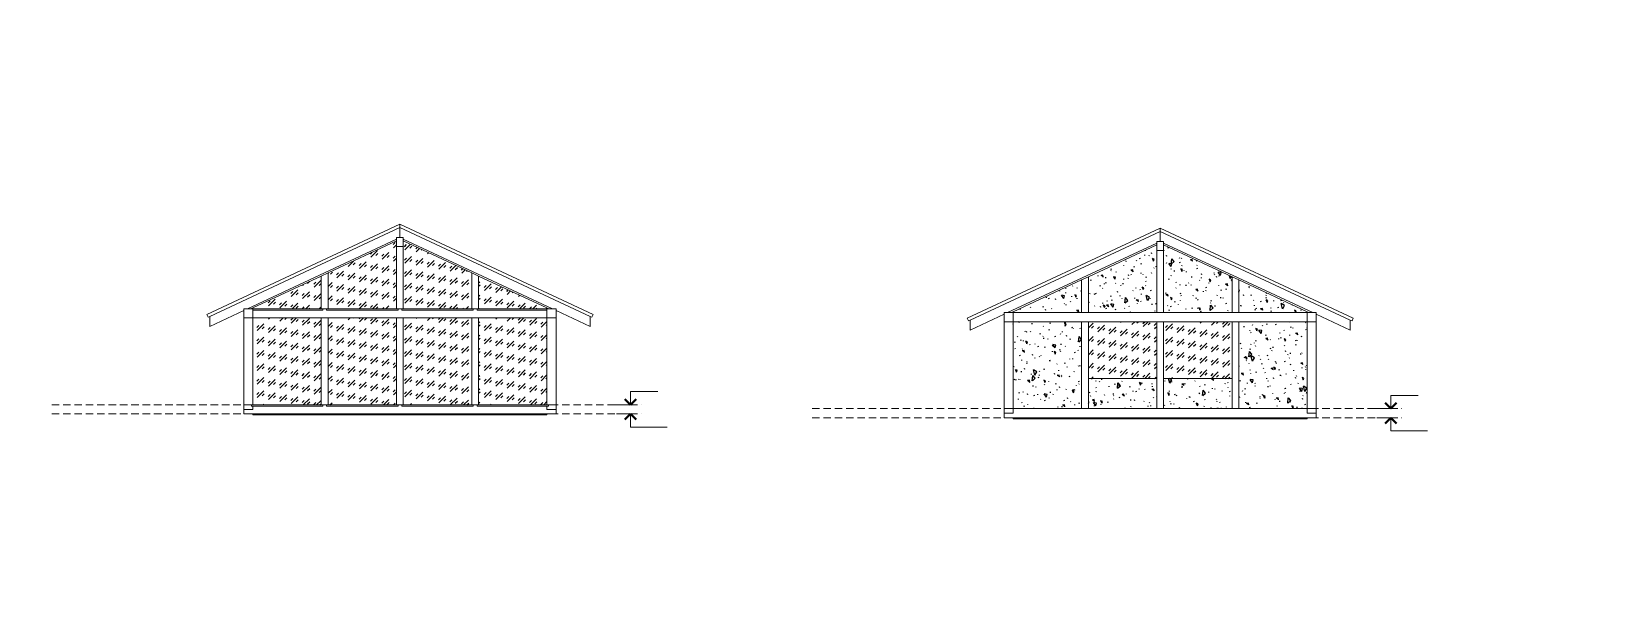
# Model space of a CAD drawing. Header units: millimetres. Extents: x 0 to 4620, y 0 to 297.
# Drawn here: x 2940 to 3780, y 0 to 297 of the extents above; entities that cross this region are included whole.
import ezdxf

# ---------------------------------------------------------------- set-up
doc = ezdxf.new("R2010")
doc.units = ezdxf.units.MM
for name, pattern in [('K5LT32768', [0]), ('K5LT_BASIC', [0]), ('K5LT_DASHED', [6, 4, -2]), ('K5LT_THIN', [0])]:
    doc.linetypes.add(name, pattern=pattern)
doc.layers.add('Системный слой', color=7, linetype='Continuous')
doc.styles.add('KTEXTSTYLE', font='GOST_AU.SHX', dxfattribs={"width": 0.96, "height": 5})
pattern_1 = [(45, (0, 0), (4e-16, 7.071068), [5, -3.5]), (45, (2.6517, 0.884), (4e-16, 7.071068), [1.5, -7]), (45, (-0.177, 1.591), (4e-16, 7.071068), [1.5, -7])]

# ---------------------------------------------------------------- blocks, each defined once
blk = doc.blocks.new('U61')
at = {"layer": 'Системный слой', "color": 5, "linetype": 'K5LT_BASIC', "lineweight": 40}
for p, q in [((3253.81, 102.67), (3256.81, 99.67)), ((3256.81, 99.67), (3259.81, 102.67))]:
    blk.add_line(p, q, dxfattribs=at)
at = {"layer": 'Системный слой', "color": 7, "linetype": 'K5LT_THIN', "lineweight": 18}
for p, q in [((3256.81, 99.67), (3256.81, 106.67)), ((3256.81, 106.67), (3271.34, 106.67)), ((3247.37, 99.67), (3258.81, 99.67))]:
    blk.add_line(p, q, dxfattribs=at)
blk = doc.blocks.new('U62')
at = {"layer": 'Системный слой', "color": 7, "linetype": 'K5LT_THIN', "lineweight": 18}
for p, q in [((3249.49, 94.87), (3258.81, 94.87)), ((3256.81, 94.87), (3256.81, 87.87)), ((3256.81, 87.87), (3276.19, 87.87))]:
    blk.add_line(p, q, dxfattribs=at)
at = {"layer": 'Системный слой', "color": 5, "linetype": 'K5LT_BASIC', "lineweight": 40}
for p, q in [((3256.81, 94.87), (3253.81, 91.87)), ((3259.81, 91.87), (3256.81, 94.87))]:
    blk.add_line(p, q, dxfattribs=at)
blk = doc.blocks.new('U60')
at = {"layer": 'Системный слой', "color": 7, "linetype": 'K5LT_DASHED', "lineweight": 18}
for p, q in [((2950.58, 99.67), (3262.62, 99.67)), ((2950.58, 94.87), (3262.62, 94.87))]:
    blk.add_line(p, q, dxfattribs=at)
at = {"layer": 'Системный слой'}
for name in ['U61', 'U62']:
    blk.add_blockref(name, (0, 0), dxfattribs=at)
blk = doc.blocks.new('U64')
at = {"layer": 'Системный слой', "color": 7, "linetype": 'K5LT_THIN', "lineweight": 18}
for p, q in [((3659.09, 97.64), (3659.09, 104.64)), ((3659.09, 104.64), (3673.62, 104.64)), ((3649.65, 97.64), (3661.09, 97.64))]:
    blk.add_line(p, q, dxfattribs=at)
at = {"layer": 'Системный слой', "color": 5, "linetype": 'K5LT_BASIC', "lineweight": 40}
for p, q in [((3656.09, 100.64), (3659.09, 97.64)), ((3659.09, 97.64), (3662.09, 100.64))]:
    blk.add_line(p, q, dxfattribs=at)
blk = doc.blocks.new('U65')
at = {"layer": 'Системный слой', "color": 7, "linetype": 'K5LT_THIN', "lineweight": 18}
for p, q in [((3651.77, 92.84), (3661.09, 92.84)), ((3659.09, 92.84), (3659.09, 85.84)), ((3659.09, 85.84), (3678.47, 85.84))]:
    blk.add_line(p, q, dxfattribs=at)
at = {"layer": 'Системный слой', "color": 5, "linetype": 'K5LT_BASIC', "lineweight": 40}
for p, q in [((3659.09, 92.84), (3656.09, 89.84)), ((3662.09, 89.84), (3659.09, 92.84))]:
    blk.add_line(p, q, dxfattribs=at)
blk = doc.blocks.new('U63')
at = {"layer": 'Системный слой', "color": 7, "linetype": 'K5LT_DASHED', "lineweight": 18}
for p, q in [((3352.86, 97.64), (3664.9, 97.64)), ((3352.86, 92.84), (3664.9, 92.84))]:
    blk.add_line(p, q, dxfattribs=at)
at = {"layer": 'Системный слой'}
for name in ['U64', 'U65']:
    blk.add_blockref(name, (0, 0), dxfattribs=at)

msp = doc.modelspace()

# ---------------------------------------------------------------- hatches: boundary and pattern name
at = {"layer": 'Системный слой'}
h = msp.add_hatch(dxfattribs=at)
h.set_pattern_fill('', angle=45, style=0, pattern_type=0)
h.set_pattern_definition(pattern_1)
h.paths.add_polyline_path([(3093.21465, 99.67068), (3093.21465, 145.6507), (3057.01465, 145.6507), (3057.01465, 99.67068)])
h.paths.add_polyline_path([(3093.21465, 150.4507), (3093.21465, 167.80392), (3057.01465, 150.92357), (3057.01465, 150.4507)])
h.paths.add_polyline_path([(3133.01465, 186.36296), (3096.81465, 169.48262), (3096.81465, 150.4507), (3133.01465, 150.4507), (3133.01465, 183.32836)])
h.paths.add_polyline_path([(3172.81465, 169.48262), (3136.61465, 186.36296), (3136.61465, 183.32836), (3136.61465, 150.4507), (3172.81465, 150.4507)])
h.paths.add_polyline_path([(3212.61465, 150.92357), (3176.41465, 167.80391), (3176.41465, 150.4507), (3212.61465, 150.4507)])
h.paths.add_polyline_path([(3176.41465, 145.6507), (3176.41465, 99.67068), (3212.61465, 99.67068), (3212.61465, 145.6507)])
h.paths.add_polyline_path([(3136.61465, 145.6507), (3136.61465, 99.67068), (3172.81465, 99.67068), (3172.81465, 145.6507)])
h.paths.add_polyline_path([(3096.81465, 145.6507), (3096.81465, 99.67068), (3133.01465, 99.67068), (3133.01465, 145.6507)])
h = msp.add_hatch(dxfattribs=at)
h.set_pattern_fill('', angle=40, style=0, pattern_type=0)
h.set_pattern_definition([(40, (7.66, 6.428), (-20.5692, 24.51342), [2, -30]), (130, (9.193, 7.713), (-24.51342, -20.5692), [2, -30]), (85, (7.66, 6.428), (-20.56883, 24.51297), [2.828, -42.426]), (60, (9.193, 7.713), (-27.7128, 16), [2, -30]), (150, (10.192, 9.445), (-16, -27.7128), [2, -30]), (105, (9.193, 7.713), (-27.7123, 15.9997), [2.828, -42.426]), (80, (16.853, 14.141), (-26.0974, 4.60168), [1.5, -25]), (170, (17.114, 15.618), (-4.60168, -26.0974), [1.5, -25]), (125, (16.853, 14.141), (-26.09695, 4.6016), [2.121, -35.355]), (100, (-18.796, -15.771), (-15.756924, -2.77837), [1, -15]), (190, (-18.97, -14.787), (2.77837, -15.756924), [1, -15]), (145, (-18.796, -15.771), (-15.75733, -2.778442), [1.414, -21.213]), (70, (1.233, 14.088), (-15.03508, 5.47232), [1, -15]), (160, (1.575, 15.028), (-5.47232, -15.03508), [1, -15]), (115, (1.233, 14.088), (-15.03547, 5.472463), [1.414, -21.213]), (85, (0, 0), (-9.351857, 7.84492), [0.3, -10]), (65, (0, 0), (-2.4184476, 6.64463), [0.3, -10]), (105, (0, 0), (-6.1930747, 7.6580563), [0.5, -12]), (110, (0, 0), (-7.945929, 1.36463), [0.5, -7])])
h.paths.add_polyline_path([(3459.29465, 143.62089), (3459.29465, 97.64087), (3495.49465, 97.64087), (3495.49465, 143.62089)])
h.paths.add_polyline_path([(3495.49465, 165.77411), (3459.29465, 148.89377), (3459.29465, 148.42089), (3495.49465, 148.42089)])
h.paths.add_polyline_path([(3535.29465, 148.42089), (3535.29465, 181.29855), (3535.29465, 184.33315), (3499.09465, 167.45281), (3499.09465, 148.42089)])
h.paths.add_polyline_path([(3538.89465, 181.29855), (3538.89465, 148.42089), (3575.09465, 148.42089), (3575.09465, 167.45281), (3538.89465, 184.33315)])
h.paths.add_polyline_path([(3578.69465, 148.42089), (3614.89465, 148.42089), (3614.89465, 148.89377), (3578.69465, 165.77411)])
h.paths.add_polyline_path([(3578.69465, 143.62089), (3578.69465, 97.64087), (3614.89465, 97.64087), (3614.89465, 143.62089)])
h.paths.add_polyline_path([(3538.89465, 97.64087), (3575.09465, 97.64087), (3575.09465, 113.62089), (3538.89465, 113.62089)])
h.paths.add_polyline_path([(3499.09465, 97.64087), (3535.29465, 97.64087), (3535.29465, 113.62089), (3499.09465, 113.62089)])
h = msp.add_hatch(dxfattribs=at)
h.set_pattern_fill('', angle=45, style=0, pattern_type=0)
h.set_pattern_definition(pattern_1)
h.paths.add_polyline_path([(3535.29465, 143.62089), (3499.09465, 143.62089), (3499.09465, 113.62089), (3535.29465, 113.62089)])
h.paths.add_polyline_path([(3575.09465, 143.62089), (3538.89465, 143.62089), (3538.89465, 113.62089), (3575.09465, 113.62089)])

# ---------------------------------------------------------------- linework, layer by layer
at = {"layer": 'Системный слой', "color": 7, "linetype": 'K5LT32768', "lineweight": 18}
for p, q in [((3032.63215, 147.49816), (3134.81465, 195.14664)), ((3134.81465, 193.38124), (3034.21465, 146.47067)), ((3134.81465, 193.38124), (3134.81465, 195.14664)), ((3236.99715, 147.49816), (3134.81465, 195.14664)), ((3134.81465, 193.38124), (3134.81465, 188.12836)), ((3235.41465, 146.47067), (3134.81465, 193.38124)), ((3054.10761, 150.4507), (3133.01465, 187.24566)), ((3133.01465, 186.36296), (3096.81465, 169.48262)), ((3133.01465, 188.12836), (3133.01465, 187.24566)), ((3134.81465, 188.12836), (3133.01465, 188.12836)), ((3133.01465, 186.36296), (3133.01465, 187.24566)), ((3133.01465, 183.32836), (3133.01465, 186.36296)), ((3136.61465, 188.12836), (3134.81465, 188.12836)), ((3136.61465, 187.24566), (3136.61465, 188.12836)), ((3215.52169, 150.4507), (3136.61465, 187.24566)), ((3136.61465, 187.24566), (3136.61465, 186.36296)), ((3172.81465, 169.48262), (3136.61465, 186.36296)), ((3136.61465, 183.32836), (3136.61465, 186.36296)), ((3434.91215, 145.46835), (3537.09465, 193.11683)), ((3537.09465, 191.35143), (3436.49465, 144.44086)), ((3456.38761, 148.42089), (3535.29465, 185.21585)), ((3537.09465, 186.09855), (3535.29465, 186.09855)), ((3535.29465, 186.09855), (3535.29465, 185.21585)), ((3535.29465, 184.33315), (3535.29465, 185.21585)), ((3639.27715, 145.46835), (3537.09465, 193.11683)), ((3537.09465, 191.35143), (3537.09465, 193.11683)), ((3537.09465, 186.09855), (3537.09465, 191.35143)), ((3637.69465, 144.44086), (3537.09465, 191.35143)), ((3538.89465, 186.09855), (3537.09465, 186.09855)), ((3538.89465, 185.21585), (3538.89465, 186.09855)), ((3617.80169, 148.42089), (3538.89465, 185.21585)), ((3538.89465, 185.21585), (3538.89465, 184.33315)), ((3136.61465, 183.32836), (3133.01465, 183.32836)), ((3133.01465, 183.32836), (3133.01465, 150.4507)), ((3136.61465, 150.4507), (3136.61465, 183.32836)), ((3499.09465, 167.45281), (3535.29465, 184.33315)), ((3535.29465, 181.29855), (3535.29465, 184.33315)), ((3538.89465, 181.29855), (3535.29465, 181.29855)), ((3535.29465, 181.29855), (3535.29465, 148.42089)), ((3538.89465, 184.33315), (3575.09465, 167.45281)), ((3538.89465, 184.33315), (3538.89465, 181.29855)), ((3538.89465, 148.42089), (3538.89465, 181.29855)), ((3096.81465, 169.48262), (3093.21465, 167.80392)), ((3096.81465, 150.4507), (3096.81465, 169.48262)), ((3172.81465, 150.4507), (3172.81465, 169.48262)), ((3176.41465, 167.80391), (3172.81465, 169.48262)), ((3057.01465, 150.92357), (3093.21465, 167.80392)), ((3093.21465, 167.80392), (3093.21465, 150.4507)), ((3212.61465, 150.92357), (3176.41465, 167.80391)), ((3176.41465, 150.4507), (3176.41465, 167.80391)), ((3459.29465, 148.89377), (3495.49465, 165.77411)), ((3499.09465, 167.45281), (3495.49465, 165.77411)), ((3495.49465, 165.77411), (3495.49465, 148.42089)), ((3499.09465, 148.42089), (3499.09465, 167.45281)), ((3578.69465, 165.77411), (3575.09465, 167.45281)), ((3575.09465, 167.45281), (3575.09465, 148.42089)), ((3578.69465, 148.42089), (3578.69465, 165.77411)), ((3578.69465, 165.77411), (3614.89465, 148.89377)), ((3032.63215, 147.49816), (3033.30835, 146.04806)), ((3033.30835, 146.04806), (3034.21465, 146.47067)), ((3034.21465, 141.17446), (3052.21465, 149.568)), ((3034.21465, 146.47067), (3034.21465, 141.17446)), ((3052.21465, 149.568), (3052.21465, 150.4507)), ((3052.21465, 150.4507), (3054.10761, 150.4507)), ((3052.21465, 149.568), (3052.21465, 145.6507)), ((3052.21465, 145.6507), (3052.21465, 99.67068)), ((3057.01465, 145.6507), (3052.21465, 145.6507)), ((3056.00057, 150.4507), (3054.10761, 150.4507)), ((3057.01465, 150.92357), (3056.00057, 150.4507)), ((3056.00057, 150.4507), (3057.01465, 150.4507)), ((3057.01465, 150.4507), (3057.01465, 150.92357)), ((3057.01465, 150.4507), (3093.21465, 150.4507)), ((3057.01465, 149.6507), (3057.01465, 150.4507)), ((3057.01465, 149.6507), (3094.01465, 149.6507)), ((3057.01465, 145.6507), (3057.01465, 149.6507)), ((3057.01465, 145.6507), (3093.21465, 145.6507)), ((3057.01465, 99.67068), (3057.01465, 145.6507)), ((3093.21465, 150.4507), (3094.01465, 150.4507)), ((3093.21465, 145.6507), (3093.21465, 99.67068)), ((3096.81465, 145.6507), (3093.21465, 145.6507)), ((3094.01465, 149.6507), (3094.01465, 150.4507)), ((3096.01465, 150.4507), (3094.01465, 150.4507)), ((3096.01465, 150.4507), (3096.01465, 149.6507)), ((3096.01465, 150.4507), (3096.81465, 150.4507)), ((3096.01465, 149.6507), (3133.81465, 149.6507)), ((3096.81465, 150.4507), (3133.01465, 150.4507)), ((3096.81465, 145.6507), (3133.01465, 145.6507)), ((3096.81465, 99.67068), (3096.81465, 145.6507)), ((3133.01465, 150.4507), (3133.81465, 150.4507)), ((3133.01465, 145.6507), (3133.01465, 99.67068)), ((3136.61465, 145.6507), (3133.01465, 145.6507)), ((3133.81465, 149.6507), (3133.81465, 150.4507)), ((3135.81465, 150.4507), (3133.81465, 150.4507)), ((3135.81465, 150.4507), (3135.81465, 149.6507)), ((3135.81465, 150.4507), (3136.61465, 150.4507)), ((3135.81465, 149.6507), (3173.61465, 149.6507)), ((3136.61465, 150.4507), (3172.81465, 150.4507)), ((3136.61465, 145.6507), (3172.81465, 145.6507)), ((3136.61465, 99.67068), (3136.61465, 145.6507)), ((3172.81465, 150.4507), (3173.61465, 150.4507)), ((3172.81465, 145.6507), (3172.81465, 99.67068)), ((3176.41465, 145.6507), (3172.81465, 145.6507)), ((3173.61465, 149.6507), (3173.61465, 150.4507)), ((3175.61465, 150.4507), (3173.61465, 150.4507)), ((3175.61465, 150.4507), (3175.61465, 149.6507)), ((3175.61465, 150.4507), (3176.41465, 150.4507)), ((3175.61465, 149.6507), (3212.61465, 149.6507)), ((3176.41465, 150.4507), (3212.61465, 150.4507)), ((3176.41465, 145.6507), (3212.61465, 145.6507)), ((3176.41465, 99.67068), (3176.41465, 145.6507)), ((3212.61465, 150.92357), (3212.61465, 150.4507)), ((3213.62873, 150.4507), (3212.61465, 150.92357)), ((3212.61465, 149.6507), (3212.61465, 150.4507)), ((3213.62873, 150.4507), (3212.61465, 150.4507)), ((3212.61465, 145.6507), (3212.61465, 149.6507)), ((3212.61465, 145.6507), (3212.61465, 99.67068)), ((3212.61465, 145.6507), (3217.41465, 145.6507)), ((3215.52169, 150.4507), (3213.62873, 150.4507)), ((3215.52169, 150.4507), (3217.41465, 150.4507)), ((3217.41465, 150.4507), (3217.41465, 149.568)), ((3217.41465, 149.568), (3235.41465, 141.17446)), ((3217.41465, 145.6507), (3217.41465, 149.568)), ((3217.41465, 145.6507), (3217.41465, 99.67068)), ((3235.41465, 141.17446), (3235.41465, 146.47067)), ((3235.41465, 146.47067), (3236.32095, 146.04806)), ((3236.99715, 147.49816), (3236.32095, 146.04806)), ((3434.91215, 145.46835), (3435.58835, 144.01825)), ((3435.58835, 144.01825), (3436.49465, 144.44086)), ((3436.49465, 139.14465), (3454.49465, 147.53819)), ((3436.49465, 144.44086), (3436.49465, 139.14465)), ((3454.49465, 147.53819), (3454.49465, 148.42089)), ((3454.49465, 148.42089), (3456.38761, 148.42089)), ((3454.49465, 147.53819), (3454.49465, 143.62089)), ((3454.49465, 97.64087), (3454.49465, 143.62089)), ((3459.29465, 143.62089), (3454.49465, 143.62089)), ((3458.28057, 148.42089), (3456.38761, 148.42089)), ((3459.29465, 148.89377), (3458.28057, 148.42089)), ((3458.28057, 148.42089), (3459.29465, 148.42089)), ((3459.29465, 148.42089), (3459.29465, 148.89377)), ((3459.29465, 143.62089), (3459.29465, 148.42089)), ((3495.49465, 148.42089), (3459.29465, 148.42089)), ((3459.29465, 97.64087), (3459.29465, 143.62089)), ((3459.29465, 143.62089), (3495.49465, 143.62089)), ((3495.49465, 148.42089), (3499.09465, 148.42089)), ((3495.49465, 143.62089), (3495.49465, 97.64087)), ((3499.09465, 143.62089), (3495.49465, 143.62089)), ((3535.29465, 148.42089), (3499.09465, 148.42089)), ((3499.09465, 113.62089), (3499.09465, 143.62089)), ((3499.09465, 143.62089), (3535.29465, 143.62089)), ((3535.29465, 148.42089), (3538.89465, 148.42089)), ((3535.29465, 143.62089), (3535.29465, 113.62089)), ((3538.89465, 143.62089), (3535.29465, 143.62089)), ((3575.09465, 148.42089), (3538.89465, 148.42089)), ((3538.89465, 113.62089), (3538.89465, 143.62089)), ((3538.89465, 143.62089), (3575.09465, 143.62089)), ((3575.09465, 148.42089), (3578.69465, 148.42089)), ((3575.09465, 143.62089), (3575.09465, 113.62089)), ((3578.69465, 143.62089), (3575.09465, 143.62089)), ((3614.89465, 148.42089), (3578.69465, 148.42089)), ((3578.69465, 97.64087), (3578.69465, 143.62089)), ((3578.69465, 143.62089), (3614.89465, 143.62089)), ((3614.89465, 148.89377), (3614.89465, 148.42089)), ((3615.90873, 148.42089), (3614.89465, 148.89377)), ((3614.89465, 143.62089), (3614.89465, 148.42089)), ((3615.90873, 148.42089), (3614.89465, 148.42089)), ((3614.89465, 143.62089), (3614.89465, 97.64087)), ((3614.89465, 143.62089), (3619.69465, 143.62089)), ((3617.80169, 148.42089), (3615.90873, 148.42089)), ((3617.80169, 148.42089), (3619.69465, 148.42089)), ((3619.69465, 148.42089), (3619.69465, 147.53819)), ((3619.69465, 147.53819), (3637.69465, 139.14465)), ((3619.69465, 143.62089), (3619.69465, 147.53819)), ((3619.69465, 97.64087), (3619.69465, 143.62089)), ((3637.69465, 139.14465), (3637.69465, 144.44086)), ((3637.69465, 144.44086), (3638.60095, 144.01825)), ((3639.27715, 145.46835), (3638.60095, 144.01825)), ((3499.09465, 113.62089), (3535.29465, 113.62089)), ((3499.09465, 97.64087), (3499.09465, 113.62089)), ((3535.29465, 113.62089), (3535.29465, 97.64087)), ((3538.89465, 113.62089), (3575.09465, 113.62089)), ((3538.89465, 97.64087), (3538.89465, 113.62089)), ((3575.09465, 113.62089), (3575.09465, 97.64087)), ((3052.21465, 99.67068), (3056.21465, 99.67068)), ((3052.21465, 97.27068), (3052.21465, 99.67068)), ((3052.21465, 97.27068), (3057.01465, 97.27068)), ((3052.21465, 97.27068), (3052.21465, 94.87068)), ((3052.21465, 94.87068), (3057.01465, 94.87068)), ((3056.21465, 99.67068), (3056.21465, 98.87068)), ((3056.21465, 99.67068), (3057.01465, 99.67068)), ((3056.21465, 98.87068), (3057.01465, 98.87068)), ((3057.01465, 99.67068), (3093.21465, 99.67068)), ((3057.01465, 98.87068), (3094.01465, 98.87068)), ((3057.01465, 97.27068), (3057.01465, 98.87068)), ((3057.01465, 94.37068), (3057.01465, 94.87068)), ((3212.61465, 94.87068), (3057.01465, 94.87068)), ((3212.61465, 94.37068), (3057.01465, 94.37068)), ((3093.21465, 99.67068), (3094.01465, 99.67068)), ((3094.01465, 98.87068), (3094.01465, 99.67068)), ((3096.01465, 99.67068), (3094.01465, 99.67068)), ((3096.01465, 98.87068), (3096.01465, 99.67068)), ((3096.01465, 99.67068), (3096.81465, 99.67068)), ((3096.01465, 98.87068), (3133.81465, 98.87068)), ((3096.81465, 99.67068), (3133.01465, 99.67068)), ((3133.01465, 99.67068), (3133.81465, 99.67068)), ((3135.81465, 99.67068), (3133.81465, 99.67068)), ((3133.81465, 99.67068), (3133.81465, 98.87068)), ((3135.81465, 99.67068), (3135.81465, 98.87068)), ((3135.81465, 99.67068), (3136.61465, 99.67068)), ((3135.81465, 98.87068), (3173.61465, 98.87068)), ((3136.61465, 99.67068), (3172.81465, 99.67068)), ((3172.81465, 99.67068), (3173.61465, 99.67068)), ((3173.61465, 98.87068), (3173.61465, 99.67068)), ((3175.61465, 99.67068), (3173.61465, 99.67068)), ((3175.61465, 98.87068), (3175.61465, 99.67068)), ((3175.61465, 99.67068), (3176.41465, 99.67068)), ((3175.61465, 98.87068), (3212.61465, 98.87068)), ((3176.41465, 99.67068), (3212.61465, 99.67068)), ((3212.61465, 99.67068), (3213.41465, 99.67068)), ((3212.61465, 97.27068), (3212.61465, 98.87068)), ((3212.61465, 98.87068), (3213.41465, 98.87068)), ((3212.61465, 97.27068), (3217.41465, 97.27068)), ((3212.61465, 94.37068), (3212.61465, 94.87068)), ((3217.41465, 94.87068), (3212.61465, 94.87068)), ((3213.41465, 98.87068), (3213.41465, 99.67068)), ((3217.41465, 99.67068), (3213.41465, 99.67068)), ((3217.41465, 97.27068), (3217.41465, 99.67068)), ((3217.41465, 94.87068), (3217.41465, 97.27068)), ((3454.49465, 97.64087), (3459.29465, 97.64087)), ((3454.49465, 95.24087), (3454.49465, 97.64087)), ((3454.49465, 95.24087), (3454.49465, 92.84087)), ((3454.49465, 95.24087), (3459.29465, 95.24087)), ((3454.49465, 92.84087), (3459.29465, 92.84087)), ((3459.29465, 95.24087), (3459.29465, 97.64087)), ((3495.49465, 97.64087), (3459.29465, 97.64087)), ((3459.29465, 92.84087), (3459.29465, 92.34087)), ((3614.89465, 92.84087), (3459.29465, 92.84087)), ((3495.49465, 97.64087), (3499.09465, 97.64087)), ((3535.29465, 97.64087), (3499.09465, 97.64087)), ((3538.89465, 97.64087), (3535.29465, 97.64087)), ((3575.09465, 97.64087), (3538.89465, 97.64087)), ((3575.09465, 97.64087), (3578.69465, 97.64087)), ((3614.89465, 97.64087), (3578.69465, 97.64087)), ((3614.89465, 97.64087), (3619.69465, 97.64087)), ((3614.89465, 95.24087), (3614.89465, 97.64087)), ((3614.89465, 95.24087), (3619.69465, 95.24087)), ((3614.89465, 92.34087), (3614.89465, 92.84087)), ((3614.89465, 92.84087), (3619.69465, 92.84087)), ((3619.69465, 95.24087), (3619.69465, 97.64087)), ((3619.69465, 92.84087), (3619.69465, 95.24087)), ((3459.29465, 92.34087), (3614.89465, 92.34087))]:
    msp.add_line(p, q, dxfattribs=at)

# ---------------------------------------------------------------- block references
at = {"layer": 'Системный слой'}
for name in ['U60', 'U63']:
    msp.add_blockref(name, (0, 0), dxfattribs=at)

doc.saveas('drawing.dxf')
